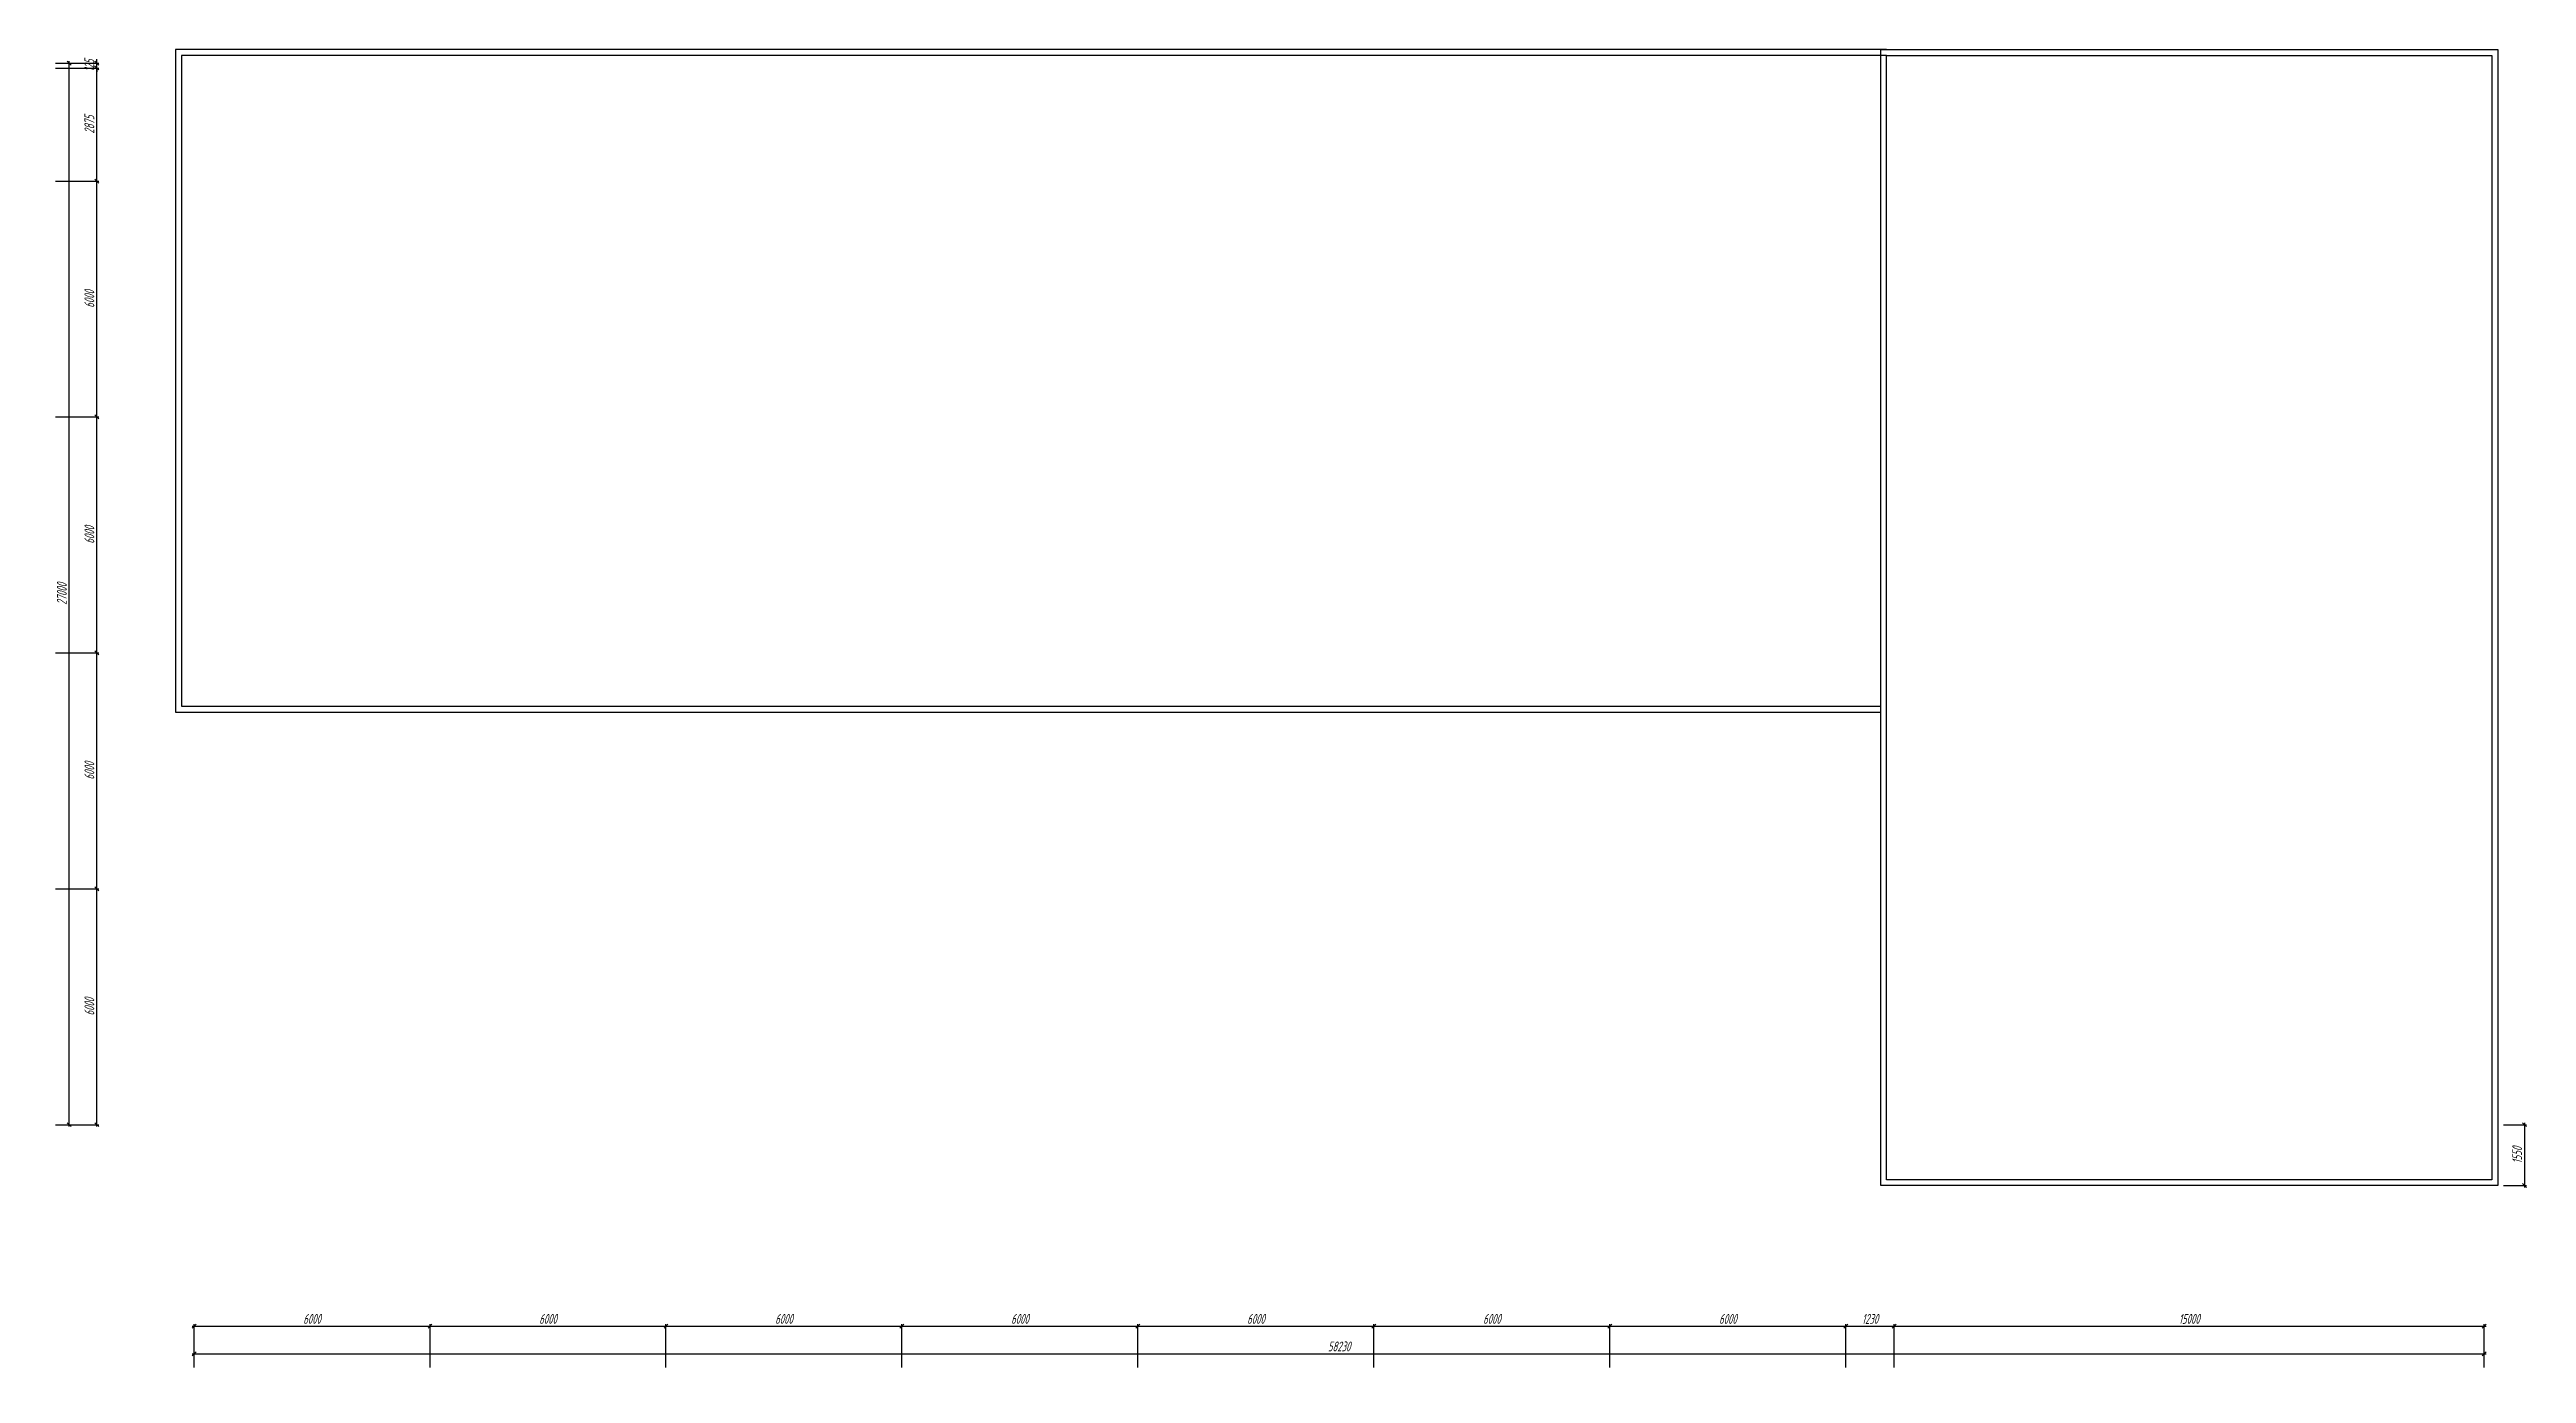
# Model space of a CAD drawing. Header units: millimetres. Extents: x -351329 to 406471, y -253833 to 111767.
# Drawn here: x -133631 to -70652, y -95679 to -62006 of the extents above; entities that cross this region are included whole.
import ezdxf

# ---------------------------------------------------------------- set-up
doc = ezdxf.new("R2010")
doc.units = ezdxf.units.MM
for name, color, linetype, lineweight in [('_Оси', 90, 'Continuous', 13), ('_Размеры', 120, 'Continuous', 13), ('_Сендвичи', 230, 'Continuous', 30), ('выноска', 7, 'Continuous', 13)]:
    doc.layers.add(name, color=color, linetype=linetype, lineweight=lineweight)
doc.styles.add('СПДС_размеры', font='spdswin.shx', dxfattribs={"width": 0.8, "oblique": 15})
doc.dimstyles.new('СПДС', dxfattribs={"dimtxt": 2.5, "dimasz": 1, "dimexe": 0.5, "dimexo": 1.5, "dimtad": 1, "dimdec": 0, "dimtxsty": 'СПДС_размеры', "dimblk": 'OBLIQUE', "dimcen": 2.5, "dimdle": 0.5, "dimadec": 8, "dimazin": 0, "dimtfac": 1, "dimtdec": 0, "dimtix": 1, "dimtmove": 0, "dimatfit": 3, "dimfxl": 1, "dimarcsym": 0})

msp = doc.modelspace()

# ---------------------------------------------------------------- blocks, each defined once
blk = doc.blocks.new('_Oblique')
at = {"layer": 'выноска', "color": 0, "lineweight": -2}
blk.add_line((-0.5, -0.5), (0.5, 0.5), dxfattribs=at)
blk = doc.blocks.new('*D217')
at = {"layer": '_Оси', "color": 0, "lineweight": -2, "transparency": 16777216}
for p, q in [((-130007, -95179), (-71677, -95179)), ((-129957, -95529), (-129957, -95129)), ((-71727, -95529), (-71727, -95129))]:
    blk.add_line(p, q, dxfattribs=at)
at = {"layer": 'Defpoints', "color": 0, "transparency": 16777216}
for p in [(-129957, -95679), (-71727, -95179), (-71727, -95679)]:
    blk.add_point(p, dxfattribs=at)
at = {"layer": '_Оси', "color": 0, "lineweight": -2, "transparency": 16777216, "xscale": 100, "yscale": 100, "zscale": 100, "rotation": 180}
blk.add_blockref('_Oblique', (-129957, -95179), dxfattribs=at)
at = {"layer": '_Оси', "color": 0, "lineweight": -2, "transparency": 16777216, "xscale": 100, "yscale": 100, "zscale": 100}
blk.add_blockref('_Oblique', (-71727, -95179), dxfattribs=at)
at = {"layer": '_Оси', "color": 0, "lineweight": 25, "transparency": 16777216, "insert": (-100842, -94991.5), "char_height": 250, "attachment_point": 5, "style": 'СПДС_размеры'}
blk.add_mtext('58230', dxfattribs=at)
blk = doc.blocks.new('*D219')
at = {"layer": '_Оси', "color": 0, "lineweight": -2, "transparency": 16777216}
for p, q in [((-129957, -95529), (-129957, -94429)), ((-123957, -95529), (-123957, -94429)), ((-130007, -94479), (-123907, -94479))]:
    blk.add_line(p, q, dxfattribs=at)
at = {"layer": 'Defpoints', "color": 0, "transparency": 16777216}
for p in [(-123957, -94479), (-129957, -95679), (-123957, -95679)]:
    blk.add_point(p, dxfattribs=at)
at = {"layer": '_Оси', "color": 0, "lineweight": -2, "transparency": 16777216, "xscale": 100, "yscale": 100, "zscale": 100, "rotation": 180}
blk.add_blockref('_Oblique', (-129957, -94479), dxfattribs=at)
at = {"layer": '_Оси', "color": 0, "lineweight": -2, "transparency": 16777216, "xscale": 100, "yscale": 100, "zscale": 100}
blk.add_blockref('_Oblique', (-123957, -94479), dxfattribs=at)
at = {"layer": '_Оси', "color": 0, "lineweight": 25, "transparency": 16777216, "insert": (-126957, -94291.5), "char_height": 250, "attachment_point": 5, "style": 'СПДС_размеры'}
blk.add_mtext('6000', dxfattribs=at)
blk = doc.blocks.new('*D221')
at = {"layer": '_Оси', "color": 0, "lineweight": -2, "transparency": 16777216}
for p, q in [((-123957, -95529), (-123957, -94429)), ((-117957, -95529), (-117957, -94429)), ((-124007, -94479), (-117907, -94479))]:
    blk.add_line(p, q, dxfattribs=at)
at = {"layer": 'Defpoints', "color": 0, "transparency": 16777216}
for p in [(-117957, -94479), (-123957, -95679), (-117957, -95679)]:
    blk.add_point(p, dxfattribs=at)
at = {"layer": '_Оси', "color": 0, "lineweight": -2, "transparency": 16777216, "xscale": 100, "yscale": 100, "zscale": 100, "rotation": 180}
blk.add_blockref('_Oblique', (-123957, -94479), dxfattribs=at)
at = {"layer": '_Оси', "color": 0, "lineweight": -2, "transparency": 16777216, "xscale": 100, "yscale": 100, "zscale": 100}
blk.add_blockref('_Oblique', (-117957, -94479), dxfattribs=at)
at = {"layer": '_Оси', "color": 0, "lineweight": 25, "transparency": 16777216, "insert": (-120957, -94291.5), "char_height": 250, "attachment_point": 5, "style": 'СПДС_размеры'}
blk.add_mtext('6000', dxfattribs=at)
blk = doc.blocks.new('*D223')
at = {"layer": '_Оси', "color": 0, "lineweight": -2, "transparency": 16777216}
for p, q in [((-117957, -95529), (-117957, -94429)), ((-111957, -95529), (-111957, -94429)), ((-118007, -94479), (-111907, -94479))]:
    blk.add_line(p, q, dxfattribs=at)
at = {"layer": 'Defpoints', "color": 0, "transparency": 16777216}
for p in [(-111957, -94479), (-117957, -95679), (-111957, -95679)]:
    blk.add_point(p, dxfattribs=at)
at = {"layer": '_Оси', "color": 0, "lineweight": -2, "transparency": 16777216, "xscale": 100, "yscale": 100, "zscale": 100, "rotation": 180}
blk.add_blockref('_Oblique', (-117957, -94479), dxfattribs=at)
at = {"layer": '_Оси', "color": 0, "lineweight": -2, "transparency": 16777216, "xscale": 100, "yscale": 100, "zscale": 100}
blk.add_blockref('_Oblique', (-111957, -94479), dxfattribs=at)
at = {"layer": '_Оси', "color": 0, "lineweight": 25, "transparency": 16777216, "insert": (-114957, -94291.5), "char_height": 250, "attachment_point": 5, "style": 'СПДС_размеры'}
blk.add_mtext('6000', dxfattribs=at)
blk = doc.blocks.new('*D225')
at = {"layer": '_Оси', "color": 0, "lineweight": -2, "transparency": 16777216}
for p, q in [((-111957, -95529), (-111957, -94429)), ((-105957, -95529), (-105957, -94429)), ((-112007, -94479), (-105907, -94479))]:
    blk.add_line(p, q, dxfattribs=at)
at = {"layer": 'Defpoints', "color": 0, "transparency": 16777216}
for p in [(-105957, -94479), (-111957, -95679), (-105957, -95679)]:
    blk.add_point(p, dxfattribs=at)
at = {"layer": '_Оси', "color": 0, "lineweight": -2, "transparency": 16777216, "xscale": 100, "yscale": 100, "zscale": 100, "rotation": 180}
blk.add_blockref('_Oblique', (-111957, -94479), dxfattribs=at)
at = {"layer": '_Оси', "color": 0, "lineweight": -2, "transparency": 16777216, "xscale": 100, "yscale": 100, "zscale": 100}
blk.add_blockref('_Oblique', (-105957, -94479), dxfattribs=at)
at = {"layer": '_Оси', "color": 0, "lineweight": 25, "transparency": 16777216, "insert": (-108957, -94291.5), "char_height": 250, "attachment_point": 5, "style": 'СПДС_размеры'}
blk.add_mtext('6000', dxfattribs=at)
blk = doc.blocks.new('*D227')
at = {"layer": '_Оси', "color": 0, "lineweight": -2, "transparency": 16777216}
for p, q in [((-105957, -95529), (-105957, -94429)), ((-99957, -95529), (-99957, -94429)), ((-106007, -94479), (-99907, -94479))]:
    blk.add_line(p, q, dxfattribs=at)
at = {"layer": 'Defpoints', "color": 0, "transparency": 16777216}
for p in [(-99957, -94479), (-105957, -95679), (-99957, -95679)]:
    blk.add_point(p, dxfattribs=at)
at = {"layer": '_Оси', "color": 0, "lineweight": -2, "transparency": 16777216, "xscale": 100, "yscale": 100, "zscale": 100, "rotation": 180}
blk.add_blockref('_Oblique', (-105957, -94479), dxfattribs=at)
at = {"layer": '_Оси', "color": 0, "lineweight": -2, "transparency": 16777216, "xscale": 100, "yscale": 100, "zscale": 100}
blk.add_blockref('_Oblique', (-99957, -94479), dxfattribs=at)
at = {"layer": '_Оси', "color": 0, "lineweight": 25, "transparency": 16777216, "insert": (-102957, -94291.5), "char_height": 250, "attachment_point": 5, "style": 'СПДС_размеры'}
blk.add_mtext('6000', dxfattribs=at)
blk = doc.blocks.new('*D229')
at = {"layer": '_Оси', "color": 0, "lineweight": -2, "transparency": 16777216}
for p, q in [((-99957, -95529), (-99957, -94429)), ((-93957, -95529), (-93957, -94429)), ((-100007, -94479), (-93907, -94479))]:
    blk.add_line(p, q, dxfattribs=at)
at = {"layer": 'Defpoints', "color": 0, "transparency": 16777216}
for p in [(-93957, -94479), (-99957, -95679), (-93957, -95679)]:
    blk.add_point(p, dxfattribs=at)
at = {"layer": '_Оси', "color": 0, "lineweight": -2, "transparency": 16777216, "xscale": 100, "yscale": 100, "zscale": 100, "rotation": 180}
blk.add_blockref('_Oblique', (-99957, -94479), dxfattribs=at)
at = {"layer": '_Оси', "color": 0, "lineweight": -2, "transparency": 16777216, "xscale": 100, "yscale": 100, "zscale": 100}
blk.add_blockref('_Oblique', (-93957, -94479), dxfattribs=at)
at = {"layer": '_Оси', "color": 0, "lineweight": 25, "transparency": 16777216, "insert": (-96957, -94291.5), "char_height": 250, "attachment_point": 5, "style": 'СПДС_размеры'}
blk.add_mtext('6000', dxfattribs=at)
blk = doc.blocks.new('*D231')
at = {"layer": '_Оси', "color": 0, "lineweight": -2, "transparency": 16777216}
for p, q in [((-93957, -95529), (-93957, -94429)), ((-87957, -95529), (-87957, -94429)), ((-94007, -94479), (-87907, -94479))]:
    blk.add_line(p, q, dxfattribs=at)
at = {"layer": 'Defpoints', "color": 0, "transparency": 16777216}
for p in [(-87957, -94479), (-93957, -95679), (-87957, -95679)]:
    blk.add_point(p, dxfattribs=at)
at = {"layer": '_Оси', "color": 0, "lineweight": -2, "transparency": 16777216, "xscale": 100, "yscale": 100, "zscale": 100, "rotation": 180}
blk.add_blockref('_Oblique', (-93957, -94479), dxfattribs=at)
at = {"layer": '_Оси', "color": 0, "lineweight": -2, "transparency": 16777216, "xscale": 100, "yscale": 100, "zscale": 100}
blk.add_blockref('_Oblique', (-87957, -94479), dxfattribs=at)
at = {"layer": '_Оси', "color": 0, "lineweight": 25, "transparency": 16777216, "insert": (-90957, -94291.5), "char_height": 250, "attachment_point": 5, "style": 'СПДС_размеры'}
blk.add_mtext('6000', dxfattribs=at)
blk = doc.blocks.new('*D233')
at = {"layer": '_Оси', "color": 0, "lineweight": -2, "transparency": 16777216}
for p, q in [((-87957, -95529), (-87957, -94429)), ((-86727, -95529), (-86727, -94429)), ((-88007, -94479), (-86677, -94479))]:
    blk.add_line(p, q, dxfattribs=at)
at = {"layer": 'Defpoints', "color": 0, "transparency": 16777216}
for p in [(-86727, -94479), (-87957, -95679), (-86727, -95679)]:
    blk.add_point(p, dxfattribs=at)
at = {"layer": '_Оси', "color": 0, "lineweight": -2, "transparency": 16777216, "xscale": 100, "yscale": 100, "zscale": 100, "rotation": 180}
blk.add_blockref('_Oblique', (-87957, -94479), dxfattribs=at)
at = {"layer": '_Оси', "color": 0, "lineweight": -2, "transparency": 16777216, "xscale": 100, "yscale": 100, "zscale": 100}
blk.add_blockref('_Oblique', (-86727, -94479), dxfattribs=at)
at = {"layer": '_Оси', "color": 0, "lineweight": 25, "transparency": 16777216, "insert": (-87342, -94291.5), "char_height": 250, "attachment_point": 5, "style": 'СПДС_размеры'}
blk.add_mtext('1230', dxfattribs=at)
blk = doc.blocks.new('*D235')
at = {"layer": '_Оси', "color": 0, "lineweight": -2, "transparency": 16777216}
for p, q in [((-86727, -95529), (-86727, -94429)), ((-71727, -95529), (-71727, -94429)), ((-86777, -94479), (-71677, -94479))]:
    blk.add_line(p, q, dxfattribs=at)
at = {"layer": 'Defpoints', "color": 0, "transparency": 16777216}
for p in [(-71727, -94479), (-86727, -95679), (-71727, -95679)]:
    blk.add_point(p, dxfattribs=at)
at = {"layer": '_Оси', "color": 0, "lineweight": -2, "transparency": 16777216, "xscale": 100, "yscale": 100, "zscale": 100, "rotation": 180}
blk.add_blockref('_Oblique', (-86727, -94479), dxfattribs=at)
at = {"layer": '_Оси', "color": 0, "lineweight": -2, "transparency": 16777216, "xscale": 100, "yscale": 100, "zscale": 100}
blk.add_blockref('_Oblique', (-71727, -94479), dxfattribs=at)
at = {"layer": '_Оси', "color": 0, "lineweight": 25, "transparency": 16777216, "insert": (-79227, -94291.5), "char_height": 250, "attachment_point": 5, "style": 'СПДС_размеры'}
blk.add_mtext('15000', dxfattribs=at)
blk = doc.blocks.new('*D236')
at = {"layer": '_Оси', "color": 0, "lineweight": -2, "transparency": 16777216}
for p, q in [((-133131, -89401), (-133131, -62301)), ((-133481, -62351), (-133081, -62351)), ((-133481, -89351), (-133081, -89351))]:
    blk.add_line(p, q, dxfattribs=at)
at = {"layer": 'Defpoints', "color": 0, "transparency": 16777216}
for p in [(-133631, -62351), (-133131, -62351), (-133631, -89351)]:
    blk.add_point(p, dxfattribs=at)
at = {"layer": '_Оси', "color": 0, "lineweight": -2, "transparency": 16777216, "xscale": 100, "yscale": 100, "zscale": 100}
for p, rotation in [((-133131, -62351), 90), ((-133131, -89351), 270)]:
    blk.add_blockref('_Oblique', p, dxfattribs=dict(at, rotation=rotation))
at = {"layer": '_Оси', "color": 0, "lineweight": 25, "transparency": 16777216, "insert": (-133318.5, -75851), "char_height": 250, "attachment_point": 5, "rotation": 90, "style": 'СПДС_размеры'}
blk.add_mtext('27000', dxfattribs=at)
blk = doc.blocks.new('*D240')
at = {"layer": '_Оси', "color": 0, "lineweight": -2, "transparency": 16777216}
for p, q in [((-133481, -83351), (-132381, -83351)), ((-132431, -89401), (-132431, -83301)), ((-133481, -89351), (-132381, -89351))]:
    blk.add_line(p, q, dxfattribs=at)
at = {"layer": 'Defpoints', "color": 0, "transparency": 16777216}
for p in [(-133631, -83351), (-132431, -83351), (-133631, -89351)]:
    blk.add_point(p, dxfattribs=at)
at = {"layer": '_Оси', "color": 0, "lineweight": -2, "transparency": 16777216, "xscale": 100, "yscale": 100, "zscale": 100}
for p, rotation in [((-132431, -83351), 90), ((-132431, -89351), 270)]:
    blk.add_blockref('_Oblique', p, dxfattribs=dict(at, rotation=rotation))
at = {"layer": '_Оси', "color": 0, "lineweight": 25, "transparency": 16777216, "insert": (-132618.5, -86351), "char_height": 250, "attachment_point": 5, "rotation": 90, "style": 'СПДС_размеры'}
blk.add_mtext('6000', dxfattribs=at)
blk = doc.blocks.new('*D242')
at = {"layer": '_Оси', "color": 0, "lineweight": -2, "transparency": 16777216}
for p, q in [((-133481, -77351), (-132381, -77351)), ((-132431, -83401), (-132431, -77301)), ((-133481, -83351), (-132381, -83351))]:
    blk.add_line(p, q, dxfattribs=at)
at = {"layer": 'Defpoints', "color": 0, "transparency": 16777216}
for p in [(-133631, -77351), (-132431, -77351), (-133631, -83351)]:
    blk.add_point(p, dxfattribs=at)
at = {"layer": '_Оси', "color": 0, "lineweight": -2, "transparency": 16777216, "xscale": 100, "yscale": 100, "zscale": 100}
for p, rotation in [((-132431, -77351), 90), ((-132431, -83351), 270)]:
    blk.add_blockref('_Oblique', p, dxfattribs=dict(at, rotation=rotation))
at = {"layer": '_Оси', "color": 0, "lineweight": 25, "transparency": 16777216, "insert": (-132618.5, -80351), "char_height": 250, "attachment_point": 5, "rotation": 90, "style": 'СПДС_размеры'}
blk.add_mtext('6000', dxfattribs=at)
blk = doc.blocks.new('*D244')
at = {"layer": '_Оси', "color": 0, "lineweight": -2, "transparency": 16777216}
for p, q in [((-133481, -71351), (-132381, -71351)), ((-132431, -77401), (-132431, -71301)), ((-133481, -77351), (-132381, -77351))]:
    blk.add_line(p, q, dxfattribs=at)
at = {"layer": 'Defpoints', "color": 0, "transparency": 16777216}
for p in [(-133631, -71351), (-132431, -71351), (-133631, -77351)]:
    blk.add_point(p, dxfattribs=at)
at = {"layer": '_Оси', "color": 0, "lineweight": -2, "transparency": 16777216, "xscale": 100, "yscale": 100, "zscale": 100}
for p, rotation in [((-132431, -71351), 90), ((-132431, -77351), 270)]:
    blk.add_blockref('_Oblique', p, dxfattribs=dict(at, rotation=rotation))
at = {"layer": '_Оси', "color": 0, "lineweight": 25, "transparency": 16777216, "insert": (-132618.5, -74351), "char_height": 250, "attachment_point": 5, "rotation": 90, "style": 'СПДС_размеры'}
blk.add_mtext('6000', dxfattribs=at)
blk = doc.blocks.new('*D246')
at = {"layer": '_Оси', "color": 0, "lineweight": -2, "transparency": 16777216}
for p, q in [((-133481, -65351), (-132381, -65351)), ((-132431, -71401), (-132431, -65301)), ((-133481, -71351), (-132381, -71351))]:
    blk.add_line(p, q, dxfattribs=at)
at = {"layer": 'Defpoints', "color": 0, "transparency": 16777216}
for p in [(-133631, -65351), (-132431, -65351), (-133631, -71351)]:
    blk.add_point(p, dxfattribs=at)
at = {"layer": '_Оси', "color": 0, "lineweight": -2, "transparency": 16777216, "xscale": 100, "yscale": 100, "zscale": 100}
for p, rotation in [((-132431, -65351), 90), ((-132431, -71351), 270)]:
    blk.add_blockref('_Oblique', p, dxfattribs=dict(at, rotation=rotation))
at = {"layer": '_Оси', "color": 0, "lineweight": 25, "transparency": 16777216, "insert": (-132618.5, -68351), "char_height": 250, "attachment_point": 5, "rotation": 90, "style": 'СПДС_размеры'}
blk.add_mtext('6000', dxfattribs=at)
blk = doc.blocks.new('*D248')
at = {"layer": '_Оси', "color": 0, "lineweight": -2, "transparency": 16777216}
for p, q in [((-133481, -62476), (-132381, -62476)), ((-132431, -65401), (-132431, -62426)), ((-133481, -65351), (-132381, -65351))]:
    blk.add_line(p, q, dxfattribs=at)
at = {"layer": 'Defpoints', "color": 0, "transparency": 16777216}
for p in [(-133631, -62476), (-132431, -62476), (-133631, -65351)]:
    blk.add_point(p, dxfattribs=at)
at = {"layer": '_Оси', "color": 0, "lineweight": -2, "transparency": 16777216, "xscale": 100, "yscale": 100, "zscale": 100}
for p, rotation in [((-132431, -62476), 90), ((-132431, -65351), 270)]:
    blk.add_blockref('_Oblique', p, dxfattribs=dict(at, rotation=rotation))
at = {"layer": '_Оси', "color": 0, "lineweight": 25, "transparency": 16777216, "insert": (-132618.5, -63913.5), "char_height": 250, "attachment_point": 5, "rotation": 90, "style": 'СПДС_размеры'}
blk.add_mtext('2875', dxfattribs=at)
blk = doc.blocks.new('*D250')
at = {"layer": '_Оси', "color": 0, "lineweight": -2, "transparency": 16777216}
for p, q in [((-132431, -62351), (-132431, -62251)), ((-133481, -62351), (-132381, -62351)), ((-133481, -62476), (-132381, -62476)), ((-132431, -62476), (-132431, -62351)), ((-132431, -62476), (-132431, -62576))]:
    blk.add_line(p, q, dxfattribs=at)
at = {"layer": 'Defpoints', "color": 0, "transparency": 16777216}
for p in [(-133631, -62351), (-133631, -62476), (-132431, -62351)]:
    blk.add_point(p, dxfattribs=at)
at = {"layer": '_Оси', "color": 0, "lineweight": -2, "transparency": 16777216, "xscale": 100, "yscale": 100, "zscale": 100}
for p, rotation in [((-132431, -62351), 270), ((-132431, -62476), 90)]:
    blk.add_blockref('_Oblique', p, dxfattribs=dict(at, rotation=rotation))
at = {"layer": '_Оси', "color": 0, "lineweight": 25, "transparency": 16777216, "insert": (-132618.5, -62413.5), "char_height": 250, "attachment_point": 5, "rotation": 90, "style": 'СПДС_размеры'}
blk.add_mtext('125', dxfattribs=at)
blk = doc.blocks.new('*D332')
at = {"layer": '_Размеры', "color": 0, "lineweight": -2, "ltscale": 100, "transparency": 16777216}
for p, q in [((-71232, -89351), (-70652, -89351)), ((-70702, -89301), (-70702, -90951)), ((-71232, -90901), (-70652, -90901))]:
    blk.add_line(p, q, dxfattribs=at)
at = {"layer": 'Defpoints', "color": 0, "ltscale": 100, "transparency": 16777216}
for p in [(-71382, -89351), (-71382, -90901), (-70702, -90901)]:
    blk.add_point(p, dxfattribs=at)
at = {"layer": '_Размеры', "color": 0, "lineweight": -2, "ltscale": 100, "transparency": 16777216, "xscale": 100, "yscale": 100, "zscale": 100}
for p, rotation in [((-70702, -89351), 90), ((-70702, -90901), 270)]:
    blk.add_blockref('_Oblique', p, dxfattribs=dict(at, rotation=rotation))
at = {"layer": '_Размеры', "color": 0, "ltscale": 100, "transparency": 16777216, "insert": (-70889.5, -90126), "char_height": 250, "attachment_point": 5, "rotation": 90, "style": 'СПДС_размеры'}
blk.add_mtext('1550', dxfattribs=at)

# ---------------------------------------------------------------- dimensions: what is measured, and where the dimension line sits
at = {"layer": '_Оси', "lineweight": 25}
for base, p1, p2, picture, middle in [((-132431, -62351), (-133631, -62476), (-133631, -62351), '*D250', (-132618.5, -62413.5)), ((-133131, -62351), (-133631, -89351), (-133631, -62351), '*D236', (-133318.5, -75851)), ((-132431, -62476), (-133631, -65351), (-133631, -62476), '*D248', (-132618.5, -63913.5)), ((-132431, -65351), (-133631, -71351), (-133631, -65351), '*D246', (-132618.5, -68351)), ((-132431, -71351), (-133631, -77351), (-133631, -71351), '*D244', (-132618.5, -74351)), ((-132431, -77351), (-133631, -83351), (-133631, -77351), '*D242', (-132618.5, -80351)), ((-132431, -83351), (-133631, -89351), (-133631, -83351), '*D240', (-132618.5, -86351))]:
    dim = msp.add_linear_dim(base=base, p1=p1, p2=p2, angle=270, dimstyle='СПДС', override={"dimscale": 100}, dxfattribs=at)
    dim.commit()
    dim.dimension.update_dxf_attribs({"geometry": picture, "text_midpoint": middle})
for base, p1, p2, picture, middle in [((-123957, -94479), (-129957, -95679), (-123957, -95679), '*D219', (-126957, -94291.5)), ((-117957, -94479), (-123957, -95679), (-117957, -95679), '*D221', (-120957, -94291.5)), ((-111957, -94479), (-117957, -95679), (-111957, -95679), '*D223', (-114957, -94291.5)), ((-105957, -94479), (-111957, -95679), (-105957, -95679), '*D225', (-108957, -94291.5)), ((-99957, -94479), (-105957, -95679), (-99957, -95679), '*D227', (-102957, -94291.5)), ((-93957, -94479), (-99957, -95679), (-93957, -95679), '*D229', (-96957, -94291.5)), ((-87957, -94479), (-93957, -95679), (-87957, -95679), '*D231', (-90957, -94291.5)), ((-86727, -94479), (-87957, -95679), (-86727, -95679), '*D233', (-87342, -94291.5)), ((-71727, -94479), (-86727, -95679), (-71727, -95679), '*D235', (-79227, -94291.5)), ((-71727, -95179), (-129957, -95679), (-71727, -95679), '*D217', (-100842, -94991.5))]:
    dim = msp.add_linear_dim(base=base, p1=p1, p2=p2, dimstyle='СПДС', override={"dimscale": 100}, dxfattribs=at)
    dim.commit()
    dim.dimension.update_dxf_attribs({"geometry": picture, "text_midpoint": middle})
at = {"layer": '_Размеры', "ltscale": 100}
dim = msp.add_linear_dim(base=(-70702, -90901), p1=(-71382, -89351), p2=(-71382, -90901), angle=90, dimstyle='СПДС', override={"dimscale": 100, "dimtix": 0, "dimtmove": 1}, dxfattribs=at)
dim.commit()
dim.dimension.update_dxf_attribs({"geometry": '*D332', "text_midpoint": (-70889.5, -90126)})

# ---------------------------------------------------------------- linework, layer by layer
at = {"layer": '_Сендвичи', "ltscale": 100}
for points in [[(-86922, -62006), (-130427, -62006), (-130427, -78861), (-87072, -78861)], [(-86922, -62156), (-130277, -62156), (-130277, -78711), (-87072, -78711)]]:
    msp.add_lwpolyline(points, dxfattribs=at)
for points in [[(-87072, -62006), (-71382, -62006), (-71382, -90901), (-87072, -90901)], [(-86922, -62156), (-71532, -62156), (-71532, -90751), (-86922, -90751)]]:
    msp.add_lwpolyline(points, close=True, dxfattribs=at)

msp.set_redraw_order([(e.dxf.handle, doc.entitydb.next_handle()) for e in msp.query("TEXT MTEXT ATTDEF DIMENSION ARC_DIMENSION")])  # texts and dimensions are drawn at this point

doc.saveas('drawing.dxf')
